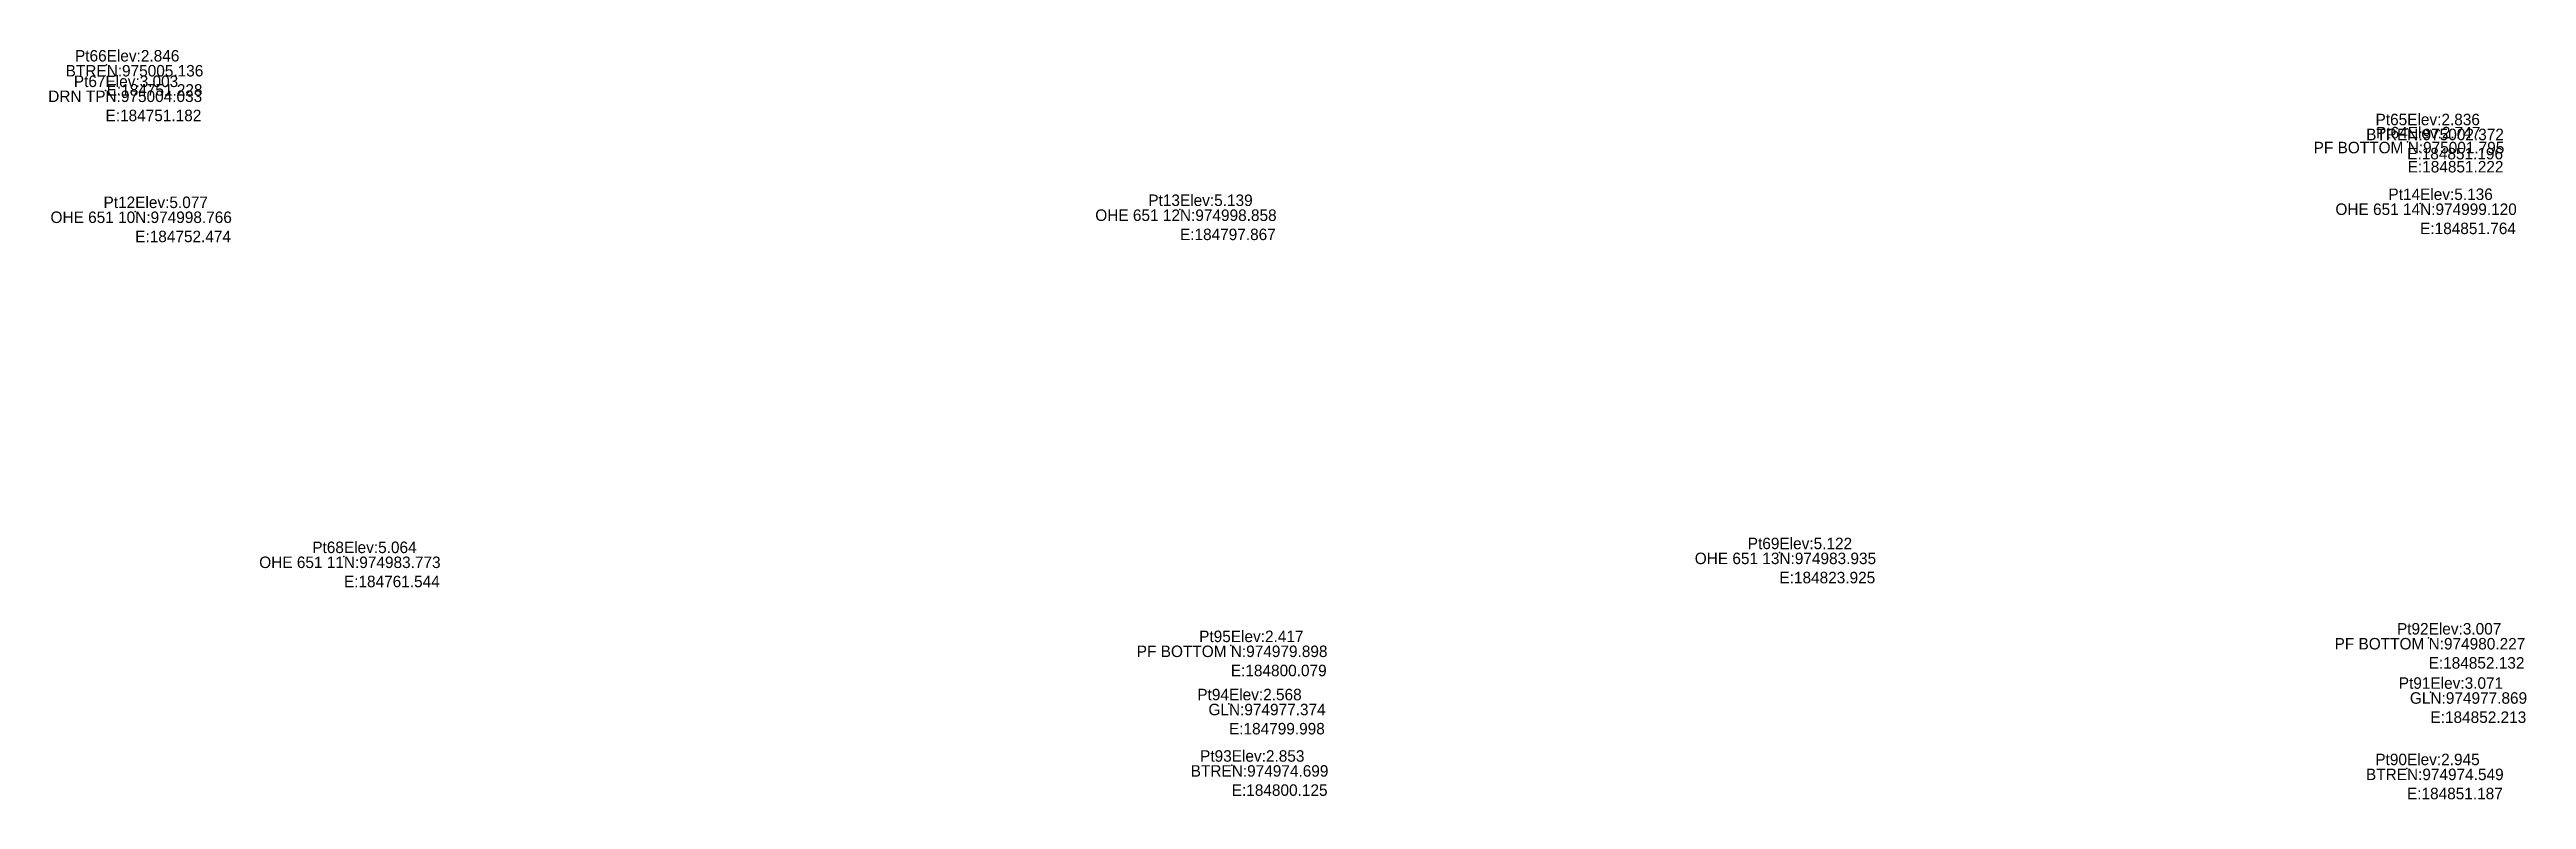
# Model space of a CAD drawing. Header units: metres. Extents: x 169978 to 830021, y 964681 to 1014880.
# Drawn here: x 184748.7 to 184856.4, y 974973.2 to 975005.8 of the extents above; entities that cross this region are included whole.
import ezdxf
from ezdxf.enums import TextEntityAlignment as Align

# ---------------------------------------------------------------- set-up
doc = ezdxf.new("R2010")
doc.units = ezdxf.units.M

msp = doc.modelspace()

# ---------------------------------------------------------------- texts
at = {"layer": 'TN 31.03.2026_Code', "color": 2}
for s, p in [('BTRE', (184751.23, 975005.14, 2.85)), ('DRN TP', (184751.18, 975004.03, 3)), ('PF BOTTOM ', (184851.22, 975001.8, 2.75)), ('BTRE', (184851.2, 975002.37, 2.84)), ('OHE 651 10', (184752.47, 974998.77, 5.08)), ('OHE 651 12', (184797.87, 974998.86, 5.14)), ('OHE 651 14', (184851.76, 974999.12, 5.14)), ('OHE 651 11', (184761.54, 974983.77, 5.06)), ('OHE 651 13', (184823.92, 974983.94, 5.12)), ('PF BOTTOM ', (184852.13, 974980.23, 3.01)), ('PF BOTTOM ', (184800.08, 974979.9, 2.42)), ('GL', (184852.21, 974977.87, 3.07)), ('GL', (184800, 974977.37, 2.57)), ('BTRE', (184800.12, 974974.7, 2.85)), ('BTRE', (184851.19, 974974.55, 2.94))]:
    msp.add_text(s, height=0.5, dxfattribs=at).set_placement(p, align=Align.TOP_RIGHT)
at = {"layer": 'TN 31.03.2026_Coordinate', "color": 5, "char_height": 0.5, "width": 6, "attachment_point": 1}
for s, insert in [('N:975005.136\\PE:184751.228', (184751.23, 975005.14, 2.85)), ('N:975004.033\\PE:184751.182', (184751.18, 975004.03, 3)), ('N:975002.372\\PE:184851.196', (184851.2, 975002.37, 2.84)), ('N:975001.795\\PE:184851.222', (184851.22, 975001.8, 2.75)), ('N:974998.766\\PE:184752.474', (184752.47, 974998.77, 5.08)), ('N:974998.858\\PE:184797.867', (184797.87, 974998.86, 5.14)), ('N:974999.120\\PE:184851.764', (184851.76, 974999.12, 5.14)), ('N:974983.773\\PE:184761.544', (184761.54, 974983.77, 5.06)), ('N:974983.935\\PE:184823.925', (184823.92, 974983.94, 5.12)), ('N:974980.227\\PE:184852.132', (184852.13, 974980.23, 3.01)), ('N:974979.898\\PE:184800.079', (184800.08, 974979.9, 2.42)), ('N:974977.869\\PE:184852.213', (184852.21, 974977.87, 3.07)), ('N:974977.374\\PE:184799.998', (184800, 974977.37, 2.57)), ('N:974974.699\\PE:184800.125', (184800.12, 974974.7, 2.85)), ('N:974974.549\\PE:184851.187', (184851.19, 974974.55, 2.94))]:
    msp.add_mtext(s, dxfattribs=dict(at, insert=insert))
at = {"layer": 'TN 31.03.2026_Height', "color": 5}
for s, p in [('Elev:2.846', (184751.23, 975005.14, 2.85)), ('Elev:3.003', (184751.18, 975004.03, 3)), ('Elev:2.836', (184851.2, 975002.37, 2.84)), ('Elev:2.747', (184851.22, 975001.8, 2.75)), ('Elev:5.077', (184752.47, 974998.77, 5.08)), ('Elev:5.139', (184797.87, 974998.86, 5.14)), ('Elev:5.136', (184851.76, 974999.12, 5.14)), ('Elev:5.064', (184761.54, 974983.77, 5.06)), ('Elev:5.122', (184823.92, 974983.94, 5.12)), ('Elev:2.417', (184800.08, 974979.9, 2.42)), ('Elev:3.007', (184852.13, 974980.23, 3.01)), ('Elev:2.568', (184800, 974977.37, 2.57)), ('Elev:3.071', (184852.21, 974977.87, 3.07)), ('Elev:2.853', (184800.12, 974974.7, 2.85)), ('Elev:2.945', (184851.19, 974974.55, 2.94))]:
    msp.add_text(s, height=0.5, dxfattribs=at).set_placement(p, align=Align.BOTTOM_LEFT)
at = {"layer": 'TN 31.03.2026_Name', "color": 3}
for s, p in [('Pt66', (184751.23, 975005.14, 2.85)), ('Pt67', (184751.18, 975004.03, 3)), ('Pt65', (184851.2, 975002.37, 2.84)), ('Pt64', (184851.22, 975001.8, 2.75)), ('Pt12', (184752.47, 974998.77, 5.08)), ('Pt13', (184797.87, 974998.86, 5.14)), ('Pt14', (184851.76, 974999.12, 5.14)), ('Pt68', (184761.54, 974983.77, 5.06)), ('Pt69', (184823.92, 974983.94, 5.12)), ('Pt95', (184800.08, 974979.9, 2.42)), ('Pt92', (184852.13, 974980.23, 3.01)), ('Pt94', (184800, 974977.37, 2.57)), ('Pt91', (184852.21, 974977.87, 3.07)), ('Pt93', (184800.12, 974974.7, 2.85)), ('Pt90', (184851.19, 974974.55, 2.94))]:
    msp.add_text(s, height=0.5, dxfattribs=at).set_placement(p, align=Align.BOTTOM_RIGHT)

# ---------------------------------------------------------------- linework, layer by layer
at = {"layer": 'TN 31.03.2026_311531177495131125374.292549'}
for p in [(184851.22, 975001.8, 2.75), (184852.13, 974980.23, 3.01), (184800.08, 974979.9, 2.42)]:
    msp.add_point(p, dxfattribs=at)
at = {"layer": 'TN 31.03.2026_BTRE'}
for p in [(184751.23, 975005.14, 2.85), (184851.2, 975002.37, 2.84), (184800.12, 974974.7, 2.85), (184851.19, 974974.55, 2.94)]:
    msp.add_point(p, dxfattribs=at)
at = {"layer": 'TN 31.03.2026_DRN TP'}
msp.add_point((184751.18, 975004.03, 3), dxfattribs=at)
at = {"layer": 'TN 31.03.2026_GL'}
for p in [(184852.21, 974977.87, 3.07), (184800, 974977.37, 2.57)]:
    msp.add_point(p, dxfattribs=at)
at = {"layer": 'TN 31.03.2026_OHE 651 10'}
msp.add_point((184752.47, 974998.77, 5.08), dxfattribs=at)
at = {"layer": 'TN 31.03.2026_OHE 651 11'}
msp.add_point((184761.54, 974983.77, 5.06), dxfattribs=at)
at = {"layer": 'TN 31.03.2026_OHE 651 12'}
msp.add_point((184797.87, 974998.86, 5.14), dxfattribs=at)
at = {"layer": 'TN 31.03.2026_OHE 651 13'}
msp.add_point((184823.92, 974983.94, 5.12), dxfattribs=at)
at = {"layer": 'TN 31.03.2026_OHE 651 14'}
msp.add_point((184851.76, 974999.12, 5.14), dxfattribs=at)

msp.set_redraw_order([(e.dxf.handle, doc.entitydb.next_handle()) for e in msp.query("TEXT MTEXT ATTDEF DIMENSION ARC_DIMENSION")])  # texts and dimensions are drawn at this point

doc.saveas('drawing.dxf')
